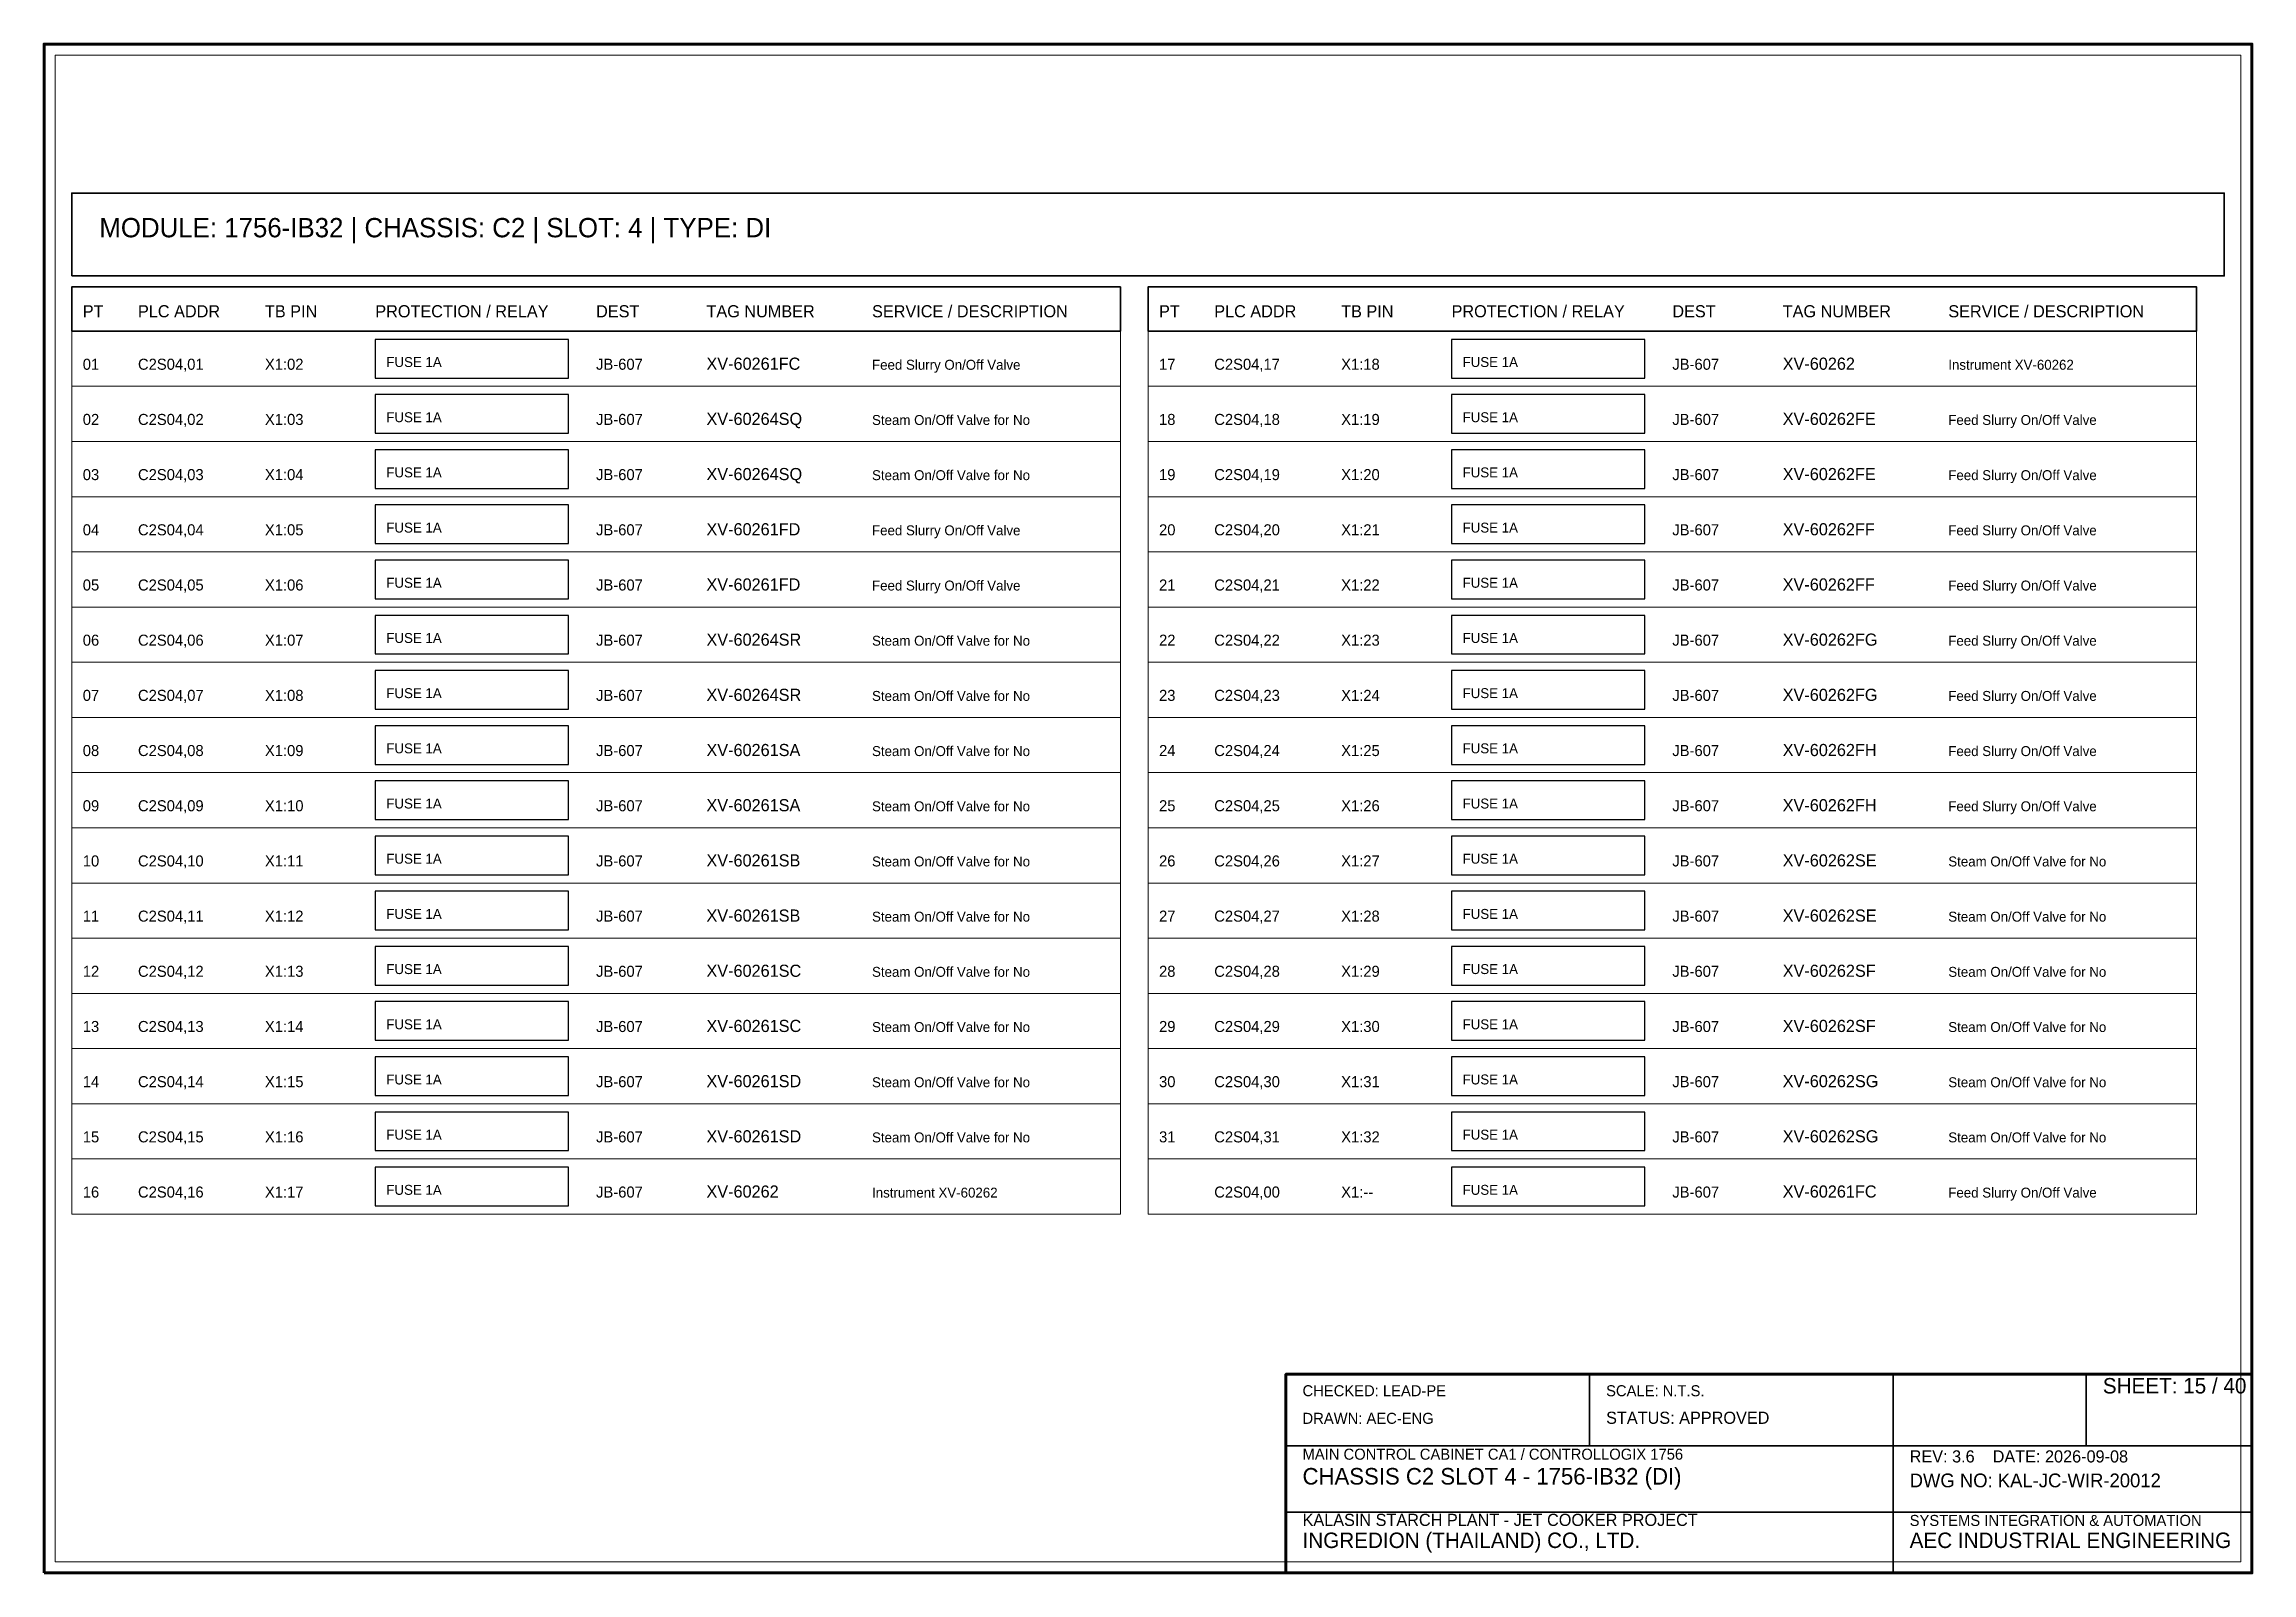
# Model space of a CAD drawing. Header units: millimetres. Extents: x 0 to 2200, y -2240 to 277.
# Drawn here: x 1800 to 2200, y -640 to -363 of the extents above; entities that cross this region are included whole.
import ezdxf

# ---------------------------------------------------------------- set-up
doc = ezdxf.new("R2010")
doc.units = ezdxf.units.MM
for name, color, linetype, lineweight in [('0_BORDER', 7, 'Continuous', 70), ('0_TITLE_BLOCK', 4, 'Continuous', 35), ('IE-CABLE', 6, 'Continuous', 25), ('IE-EQUIP', 2, 'Continuous', 35), ('IE-WIRE', 1, 'Continuous', 25), ('NOTATIONS', 8, 'Continuous', 18), ('TER', 3, 'Continuous', 35), ('TEXTS', 7, 'Continuous', 25)]:
    doc.layers.add(name, color=color, linetype=linetype, lineweight=lineweight)

msp = doc.modelspace()

# ---------------------------------------------------------------- texts
at = {"layer": '0_TITLE_BLOCK'}
for s, height, p in [('MODULE: 1756-IB32 | CHASSIS: C2 | SLOT: 4 | TYPE: DI', 3.5, (1810, -398)), ('PT', 2.2, (1807, -412.5)), ('PLC ADDR', 2.2, (1817, -412.5)), ('TB PIN', 2.2, (1840, -412.5)), ('PROTECTION / RELAY', 2.2, (1860, -412.5)), ('DEST', 2.2, (1900, -412.5)), ('TAG NUMBER', 2.2, (1920, -412.5)), ('SERVICE / DESCRIPTION', 2.2, (1950, -412.5)), ('PT', 2.2, (2002, -412.5)), ('PLC ADDR', 2.2, (2012, -412.5)), ('TB PIN', 2.2, (2035, -412.5)), ('PROTECTION / RELAY', 2.2, (2055, -412.5)), ('DEST', 2.2, (2095, -412.5)), ('TAG NUMBER', 2.2, (2115, -412.5)), ('SERVICE / DESCRIPTION', 2.2, (2145, -412.5)), ('SHEET: 15 / 40', 2.8, (2173, -607.5)), ('STATUS: APPROVED', 2.2, (2083, -613)), ('CHASSIS C2 SLOT 4 - 1756-IB32 (DI)', 3, (2028, -624)), ('INGREDION (THAILAND) CO., LTD.', 2.8, (2028, -635.5)), ('AEC INDUSTRIAL ENGINEERING', 2.8, (2138, -635.5))]:
    msp.add_text(s, height=height, dxfattribs=at).set_placement(p)
at = {"layer": 'IE-CABLE'}
for p in [(1900, -422), (2095, -422), (1900, -432), (2095, -432), (1900, -442), (2095, -442), (1900, -452), (2095, -452), (1900, -462), (2095, -462), (1900, -472), (2095, -472), (1900, -482), (2095, -482), (1900, -492), (2095, -492), (1900, -502), (2095, -502), (1900, -512), (2095, -512), (1900, -522), (2095, -522), (1900, -532), (2095, -532), (1900, -542), (2095, -542), (1900, -552), (2095, -552), (1900, -562), (2095, -562), (1900, -572), (2095, -572)]:
    msp.add_text('JB-607', height=2, dxfattribs=at).set_placement(p)
at = {"layer": 'IE-WIRE'}
for p in [(1862, -421.5), (2057, -421.5), (1862, -431.5), (2057, -431.5), (1862, -441.5), (2057, -441.5), (1862, -451.5), (2057, -451.5), (1862, -461.5), (2057, -461.5), (1862, -471.5), (2057, -471.5), (1862, -481.5), (2057, -481.5), (1862, -491.5), (2057, -491.5), (1862, -501.5), (2057, -501.5), (1862, -511.5), (2057, -511.5), (1862, -521.5), (2057, -521.5), (1862, -531.5), (2057, -531.5), (1862, -541.5), (2057, -541.5), (1862, -551.5), (2057, -551.5), (1862, -561.5), (2057, -561.5), (1862, -571.5), (2057, -571.5)]:
    msp.add_text('FUSE 1A', height=1.8, dxfattribs=at).set_placement(p)
at = {"layer": 'TER'}
for s, p in [('X1:02', (1840, -422)), ('X1:18', (2035, -422)), ('X1:03', (1840, -432)), ('X1:19', (2035, -432)), ('X1:04', (1840, -442)), ('X1:20', (2035, -442)), ('X1:05', (1840, -452)), ('X1:21', (2035, -452)), ('X1:06', (1840, -462)), ('X1:22', (2035, -462)), ('X1:07', (1840, -472)), ('X1:23', (2035, -472)), ('X1:08', (1840, -482)), ('X1:24', (2035, -482)), ('X1:09', (1840, -492)), ('X1:25', (2035, -492)), ('X1:10', (1840, -502)), ('X1:26', (2035, -502)), ('X1:11', (1840, -512)), ('X1:27', (2035, -512)), ('X1:12', (1840, -522)), ('X1:28', (2035, -522)), ('X1:13', (1840, -532)), ('X1:29', (2035, -532)), ('X1:14', (1840, -542)), ('X1:30', (2035, -542)), ('X1:15', (1840, -552)), ('X1:31', (2035, -552)), ('X1:16', (1840, -562)), ('X1:32', (2035, -562)), ('X1:17', (1840, -572)), ('X1:--', (2035, -572))]:
    msp.add_text(s, height=2, dxfattribs=at).set_placement(p)
at = {"layer": 'TEXTS'}
for s, height, p in [('01', 2, (1807, -422)), ('C2S04,01', 2, (1817, -422)), ('XV-60261FC', 2.2, (1920, -422)), ('17', 2, (2002, -422)), ('C2S04,17', 2, (2012, -422)), ('XV-60262', 2.2, (2115, -422)), ('Feed Slurry On/Off Valve ', 1.8, (1950, -422)), ('Instrument XV-60262', 1.8, (2145, -422)), ('02', 2, (1807, -432)), ('C2S04,02', 2, (1817, -432)), ('XV-60264SQ', 2.2, (1920, -432)), ('Steam On/Off Valve for No', 1.8, (1950, -432)), ('18', 2, (2002, -432)), ('C2S04,18', 2, (2012, -432)), ('XV-60262FE', 2.2, (2115, -432)), ('Feed Slurry On/Off Valve ', 1.8, (2145, -432)), ('03', 2, (1807, -442)), ('C2S04,03', 2, (1817, -442)), ('XV-60264SQ', 2.2, (1920, -442)), ('19', 2, (2002, -442)), ('C2S04,19', 2, (2012, -442)), ('XV-60262FE', 2.2, (2115, -442)), ('Steam On/Off Valve for No', 1.8, (1950, -442)), ('Feed Slurry On/Off Valve ', 1.8, (2145, -442)), ('04', 2, (1807, -452)), ('C2S04,04', 2, (1817, -452)), ('XV-60261FD', 2.2, (1920, -452)), ('Feed Slurry On/Off Valve ', 1.8, (1950, -452)), ('20', 2, (2002, -452)), ('C2S04,20', 2, (2012, -452)), ('XV-60262FF', 2.2, (2115, -452)), ('Feed Slurry On/Off Valve ', 1.8, (2145, -452)), ('05', 2, (1807, -462)), ('C2S04,05', 2, (1817, -462)), ('XV-60261FD', 2.2, (1920, -462)), ('21', 2, (2002, -462)), ('C2S04,21', 2, (2012, -462)), ('XV-60262FF', 2.2, (2115, -462)), ('Feed Slurry On/Off Valve ', 1.8, (1950, -462)), ('Feed Slurry On/Off Valve ', 1.8, (2145, -462)), ('06', 2, (1807, -472)), ('C2S04,06', 2, (1817, -472)), ('XV-60264SR', 2.2, (1920, -472)), ('Steam On/Off Valve for No', 1.8, (1950, -472)), ('22', 2, (2002, -472)), ('C2S04,22', 2, (2012, -472)), ('XV-60262FG', 2.2, (2115, -472)), ('Feed Slurry On/Off Valve ', 1.8, (2145, -472)), ('07', 2, (1807, -482)), ('C2S04,07', 2, (1817, -482)), ('XV-60264SR', 2.2, (1920, -482)), ('23', 2, (2002, -482)), ('C2S04,23', 2, (2012, -482)), ('XV-60262FG', 2.2, (2115, -482)), ('Steam On/Off Valve for No', 1.8, (1950, -482)), ('Feed Slurry On/Off Valve ', 1.8, (2145, -482)), ('08', 2, (1807, -492)), ('C2S04,08', 2, (1817, -492)), ('XV-60261SA', 2.2, (1920, -492)), ('Steam On/Off Valve for No', 1.8, (1950, -492)), ('24', 2, (2002, -492)), ('C2S04,24', 2, (2012, -492)), ('XV-60262FH', 2.2, (2115, -492)), ('Feed Slurry On/Off Valve ', 1.8, (2145, -492)), ('09', 2, (1807, -502)), ('C2S04,09', 2, (1817, -502)), ('XV-60261SA', 2.2, (1920, -502)), ('25', 2, (2002, -502)), ('C2S04,25', 2, (2012, -502)), ('XV-60262FH', 2.2, (2115, -502)), ('Steam On/Off Valve for No', 1.8, (1950, -502)), ('Feed Slurry On/Off Valve ', 1.8, (2145, -502)), ('10', 2, (1807, -512)), ('C2S04,10', 2, (1817, -512)), ('XV-60261SB', 2.2, (1920, -512)), ('Steam On/Off Valve for No', 1.8, (1950, -512)), ('26', 2, (2002, -512)), ('C2S04,26', 2, (2012, -512)), ('XV-60262SE', 2.2, (2115, -512)), ('Steam On/Off Valve for No', 1.8, (2145, -512)), ('11', 2, (1807, -522)), ('C2S04,11', 2, (1817, -522)), ('XV-60261SB', 2.2, (1920, -522)), ('27', 2, (2002, -522)), ('C2S04,27', 2, (2012, -522)), ('XV-60262SE', 2.2, (2115, -522)), ('Steam On/Off Valve for No', 1.8, (1950, -522)), ('Steam On/Off Valve for No', 1.8, (2145, -522)), ('12', 2, (1807, -532)), ('C2S04,12', 2, (1817, -532)), ('XV-60261SC', 2.2, (1920, -532)), ('Steam On/Off Valve for No', 1.8, (1950, -532)), ('28', 2, (2002, -532)), ('C2S04,28', 2, (2012, -532)), ('XV-60262SF', 2.2, (2115, -532)), ('Steam On/Off Valve for No', 1.8, (2145, -532)), ('13', 2, (1807, -542)), ('C2S04,13', 2, (1817, -542)), ('XV-60261SC', 2.2, (1920, -542)), ('29', 2, (2002, -542)), ('C2S04,29', 2, (2012, -542)), ('XV-60262SF', 2.2, (2115, -542)), ('Steam On/Off Valve for No', 1.8, (1950, -542)), ('Steam On/Off Valve for No', 1.8, (2145, -542)), ('14', 2, (1807, -552)), ('C2S04,14', 2, (1817, -552)), ('XV-60261SD', 2.2, (1920, -552)), ('Steam On/Off Valve for No', 1.8, (1950, -552)), ('30', 2, (2002, -552)), ('C2S04,30', 2, (2012, -552)), ('XV-60262SG', 2.2, (2115, -552)), ('Steam On/Off Valve for No', 1.8, (2145, -552)), ('15', 2, (1807, -562)), ('C2S04,15', 2, (1817, -562)), ('XV-60261SD', 2.2, (1920, -562)), ('31', 2, (2002, -562)), ('C2S04,31', 2, (2012, -562)), ('XV-60262SG', 2.2, (2115, -562)), ('Steam On/Off Valve for No', 1.8, (1950, -562)), ('Steam On/Off Valve for No', 1.8, (2145, -562)), ('16', 2, (1807, -572)), ('C2S04,16', 2, (1817, -572)), ('XV-60262', 2.2, (1920, -572)), ('Instrument XV-60262', 1.8, (1950, -572)), ('C2S04,00', 2, (2012, -572)), ('XV-60261FC', 2.2, (2115, -572)), ('Feed Slurry On/Off Valve ', 1.8, (2145, -572)), ('CHECKED: LEAD-PE', 2, (2028, -608)), ('SCALE: N.T.S.', 2, (2083, -608)), ('DRAWN: AEC-ENG', 2, (2028, -613)), ('MAIN CONTROL CABINET CA1 / CONTROLLOGIX 1756', 2, (2028, -619.5)), ('REV: 3.6    DATE: 2026-09-08', 2.2, (2138, -620)), ('DWG NO: KAL-JC-WIR-20012', 2.5, (2138, -624.5)), ('KALASIN STARCH PLANT - JET COOKER PROJECT', 2.2, (2028, -631.5)), ('SYSTEMS INTEGRATION & AUTOMATION', 2, (2138, -631.5))]:
    msp.add_text(s, height=height, dxfattribs=at).set_placement(p)

# ---------------------------------------------------------------- linework, layer by layer
at = {"layer": '0_BORDER'}
for points in [[(1800, -640), (2200, -640), (2200, -363), (1800, -363)], [(2025, -640), (2200, -640), (2200, -604), (2025, -604)]]:
    msp.add_lwpolyline(points, close=True, dxfattribs=at)
at = {"layer": '0_TITLE_BLOCK'}
for p, q in [((2080, -617), (2080, -604)), ((2135, -617), (2135, -604)), ((2170, -617), (2170, -604)), ((2025, -617), (2200, -617)), ((2135, -640), (2135, -617)), ((2025, -629), (2200, -629))]:
    msp.add_line(p, q, dxfattribs=at)
for points in [[(1805, -415), (1995, -415), (1995, -407), (1805, -407)], [(2000, -415), (2190, -415), (2190, -407), (2000, -407)]]:
    msp.add_lwpolyline(points, close=True, dxfattribs=at)
at = {"layer": 'IE-EQUIP'}
msp.add_lwpolyline([(1805, -405), (2195, -405), (2195, -390), (1805, -390)], close=True, dxfattribs=at)
at = {"layer": 'IE-WIRE'}
for points in [[(1860, -423.5), (1895, -423.5), (1895, -416.5), (1860, -416.5)], [(2055, -423.5), (2090, -423.5), (2090, -416.5), (2055, -416.5)], [(1860, -433.5), (1895, -433.5), (1895, -426.5), (1860, -426.5)], [(2055, -433.5), (2090, -433.5), (2090, -426.5), (2055, -426.5)], [(1860, -443.5), (1895, -443.5), (1895, -436.5), (1860, -436.5)], [(2055, -443.5), (2090, -443.5), (2090, -436.5), (2055, -436.5)], [(1860, -453.5), (1895, -453.5), (1895, -446.5), (1860, -446.5)], [(2055, -453.5), (2090, -453.5), (2090, -446.5), (2055, -446.5)], [(1860, -463.5), (1895, -463.5), (1895, -456.5), (1860, -456.5)], [(2055, -463.5), (2090, -463.5), (2090, -456.5), (2055, -456.5)], [(1860, -473.5), (1895, -473.5), (1895, -466.5), (1860, -466.5)], [(2055, -473.5), (2090, -473.5), (2090, -466.5), (2055, -466.5)], [(1860, -483.5), (1895, -483.5), (1895, -476.5), (1860, -476.5)], [(2055, -483.5), (2090, -483.5), (2090, -476.5), (2055, -476.5)], [(1860, -493.5), (1895, -493.5), (1895, -486.5), (1860, -486.5)], [(2055, -493.5), (2090, -493.5), (2090, -486.5), (2055, -486.5)], [(1860, -503.5), (1895, -503.5), (1895, -496.5), (1860, -496.5)], [(2055, -503.5), (2090, -503.5), (2090, -496.5), (2055, -496.5)], [(1860, -513.5), (1895, -513.5), (1895, -506.5), (1860, -506.5)], [(2055, -513.5), (2090, -513.5), (2090, -506.5), (2055, -506.5)], [(1860, -523.5), (1895, -523.5), (1895, -516.5), (1860, -516.5)], [(2055, -523.5), (2090, -523.5), (2090, -516.5), (2055, -516.5)], [(1860, -533.5), (1895, -533.5), (1895, -526.5), (1860, -526.5)], [(2055, -533.5), (2090, -533.5), (2090, -526.5), (2055, -526.5)], [(1860, -543.5), (1895, -543.5), (1895, -536.5), (1860, -536.5)], [(2055, -543.5), (2090, -543.5), (2090, -536.5), (2055, -536.5)], [(1860, -553.5), (1895, -553.5), (1895, -546.5), (1860, -546.5)], [(2055, -553.5), (2090, -553.5), (2090, -546.5), (2055, -546.5)], [(1860, -563.5), (1895, -563.5), (1895, -556.5), (1860, -556.5)], [(2055, -563.5), (2090, -563.5), (2090, -556.5), (2055, -556.5)], [(1860, -573.5), (1895, -573.5), (1895, -566.5), (1860, -566.5)], [(2055, -573.5), (2090, -573.5), (2090, -566.5), (2055, -566.5)]]:
    msp.add_lwpolyline(points, close=True, dxfattribs=at)
at = {"layer": 'NOTATIONS'}
for points in [[(1802, -638), (2198, -638), (2198, -365), (1802, -365)], [(1805, -425), (1995, -425), (1995, -415), (1805, -415)], [(2000, -425), (2190, -425), (2190, -415), (2000, -415)], [(1805, -435), (1995, -435), (1995, -425), (1805, -425)], [(2000, -435), (2190, -435), (2190, -425), (2000, -425)], [(1805, -445), (1995, -445), (1995, -435), (1805, -435)], [(2000, -445), (2190, -445), (2190, -435), (2000, -435)], [(1805, -455), (1995, -455), (1995, -445), (1805, -445)], [(2000, -455), (2190, -455), (2190, -445), (2000, -445)], [(1805, -465), (1995, -465), (1995, -455), (1805, -455)], [(2000, -465), (2190, -465), (2190, -455), (2000, -455)], [(1805, -475), (1995, -475), (1995, -465), (1805, -465)], [(2000, -475), (2190, -475), (2190, -465), (2000, -465)], [(1805, -485), (1995, -485), (1995, -475), (1805, -475)], [(2000, -485), (2190, -485), (2190, -475), (2000, -475)], [(1805, -495), (1995, -495), (1995, -485), (1805, -485)], [(2000, -495), (2190, -495), (2190, -485), (2000, -485)], [(1805, -505), (1995, -505), (1995, -495), (1805, -495)], [(2000, -505), (2190, -505), (2190, -495), (2000, -495)], [(1805, -515), (1995, -515), (1995, -505), (1805, -505)], [(2000, -515), (2190, -515), (2190, -505), (2000, -505)], [(1805, -525), (1995, -525), (1995, -515), (1805, -515)], [(2000, -525), (2190, -525), (2190, -515), (2000, -515)], [(1805, -535), (1995, -535), (1995, -525), (1805, -525)], [(2000, -535), (2190, -535), (2190, -525), (2000, -525)], [(1805, -545), (1995, -545), (1995, -535), (1805, -535)], [(2000, -545), (2190, -545), (2190, -535), (2000, -535)], [(1805, -555), (1995, -555), (1995, -545), (1805, -545)], [(2000, -555), (2190, -555), (2190, -545), (2000, -545)], [(1805, -565), (1995, -565), (1995, -555), (1805, -555)], [(2000, -565), (2190, -565), (2190, -555), (2000, -555)], [(1805, -575), (1995, -575), (1995, -565), (1805, -565)], [(2000, -575), (2190, -575), (2190, -565), (2000, -565)]]:
    msp.add_lwpolyline(points, close=True, dxfattribs=at)

msp.set_redraw_order([(e.dxf.handle, doc.entitydb.next_handle()) for e in msp.query("TEXT MTEXT ATTDEF DIMENSION ARC_DIMENSION")])  # texts and dimensions are drawn at this point

doc.saveas('drawing.dxf')
